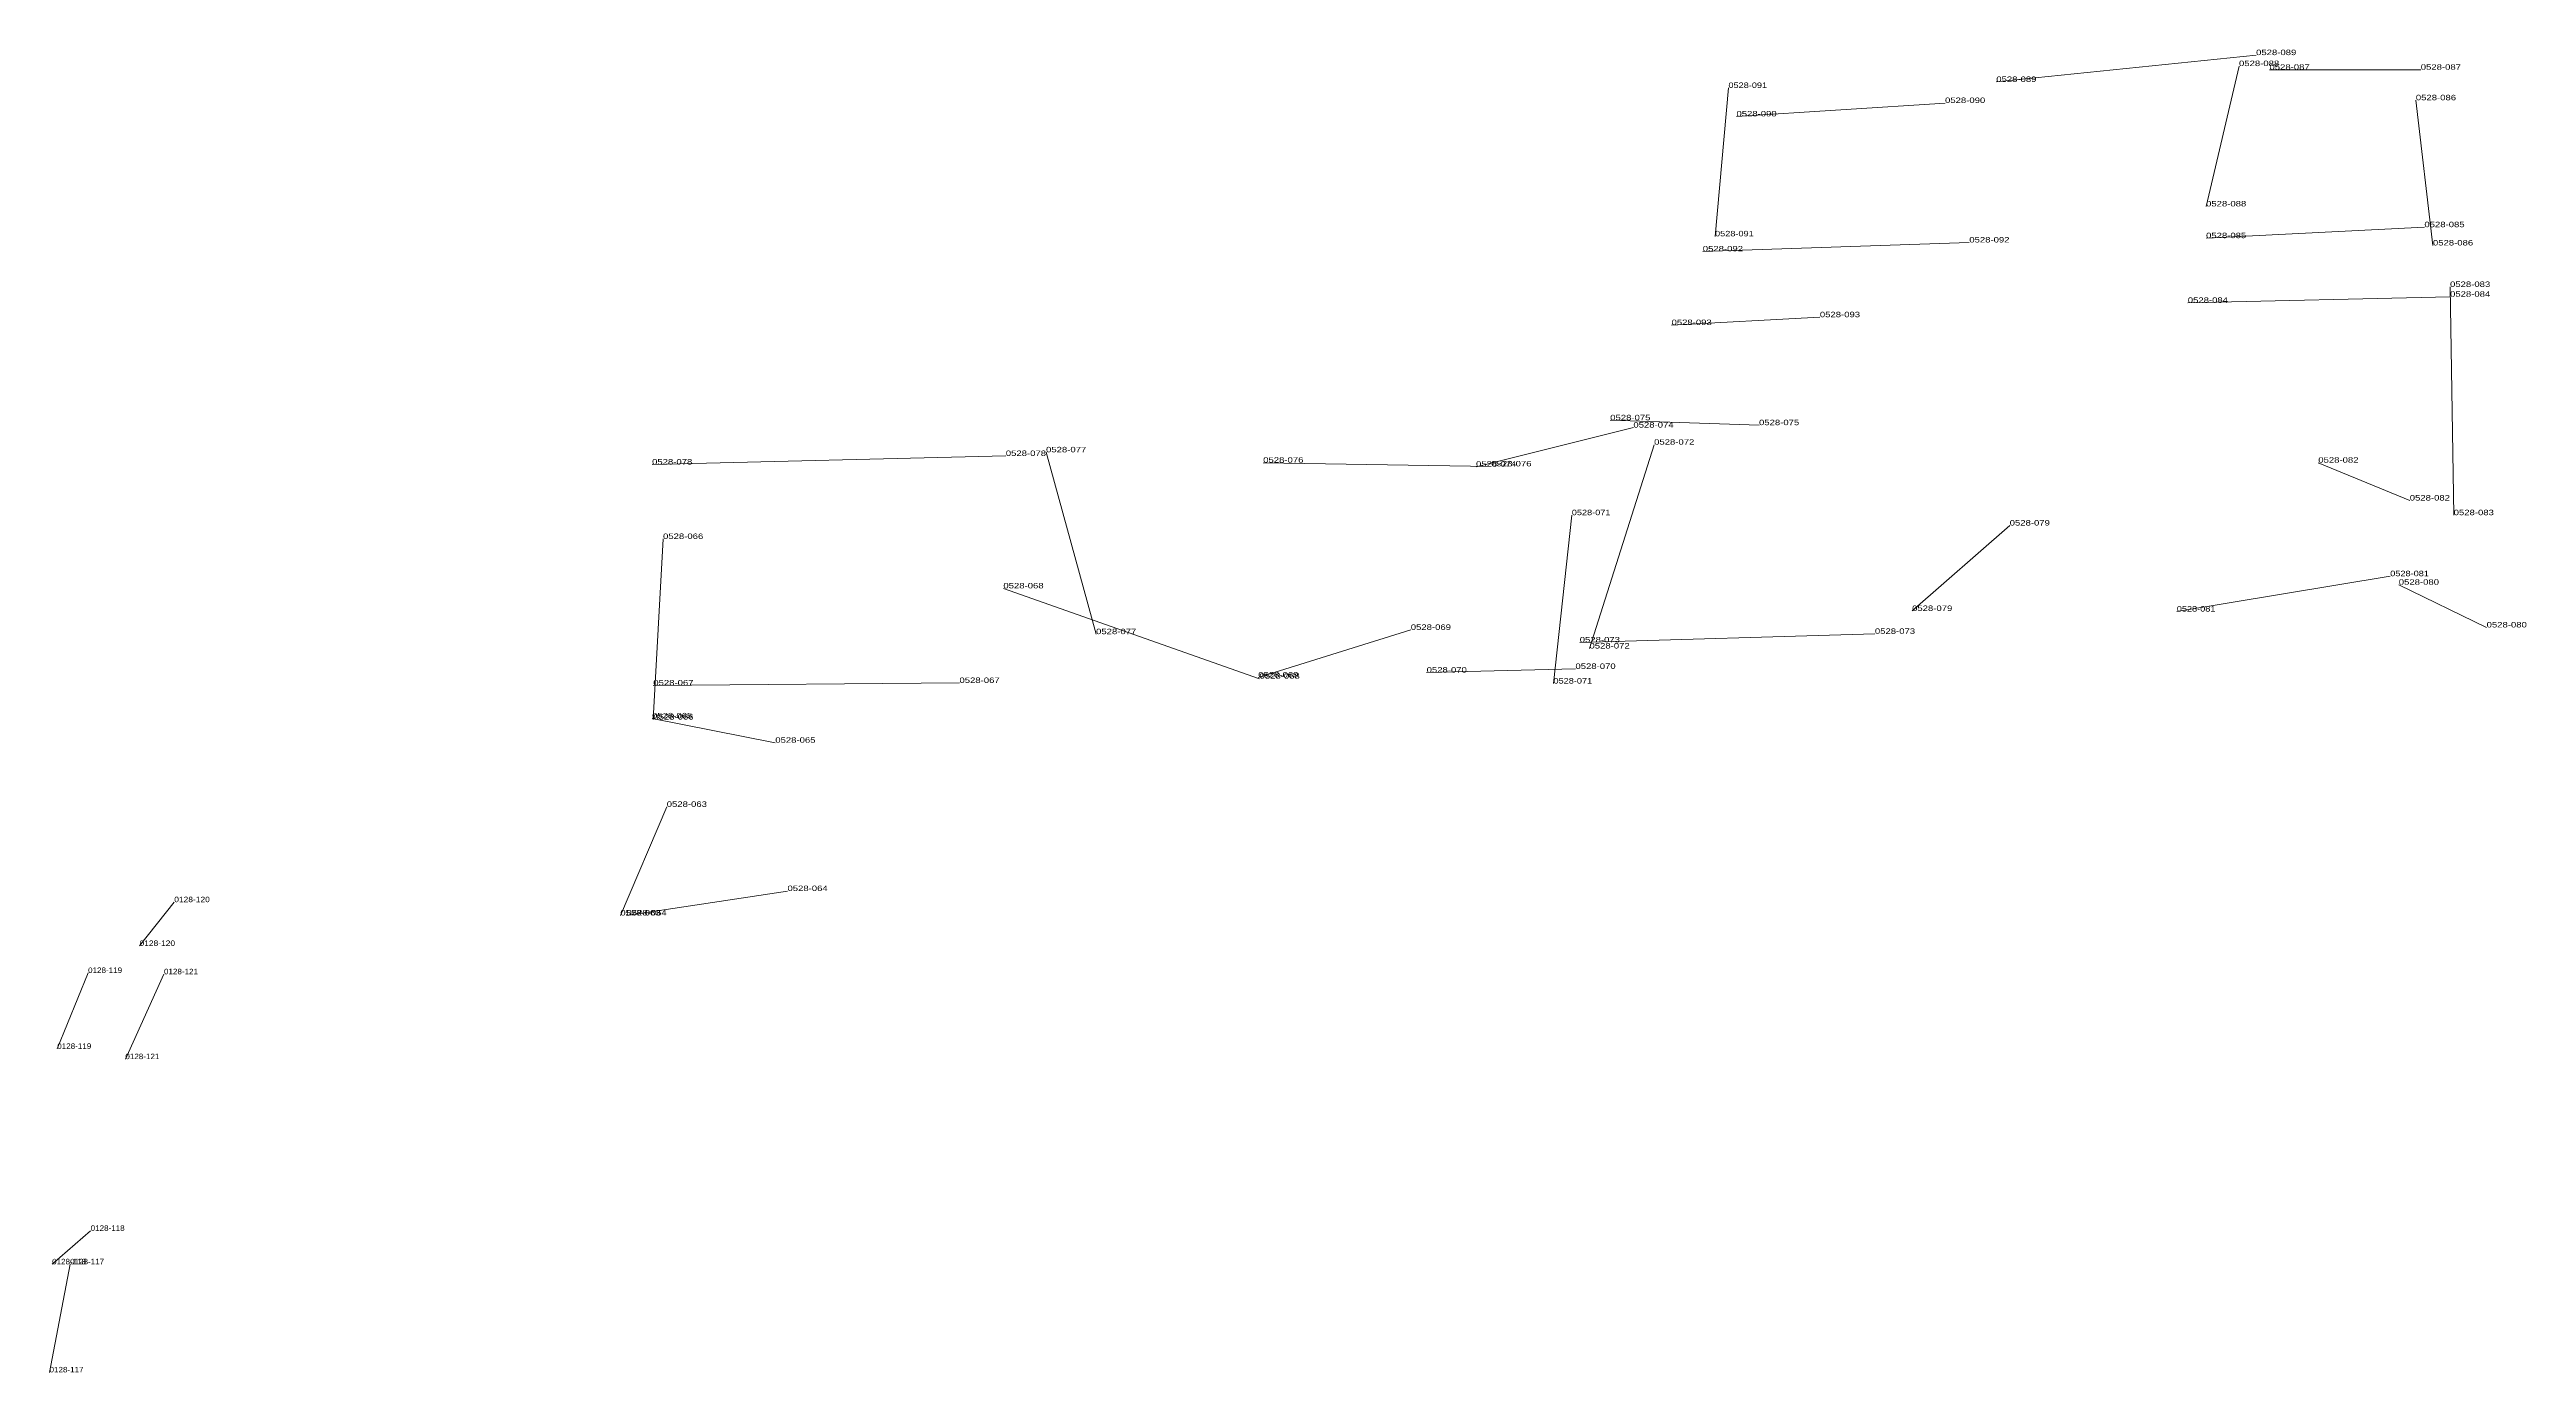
# Model space of a CAD drawing. Header units: metres. Extents: x 571156 to 607184, y 703608 to 727431.
# Drawn here: x 603128 to 604033, y 722691 to 723174 of the extents above; entities that cross this region are included whole.
import ezdxf

# ---------------------------------------------------------------- set-up
doc = ezdxf.new("R2010")
doc.units = ezdxf.units.M
doc.header["$LTSCALE"] = 0.8
doc.layers.add('60', color=7, linetype='Continuous', lineweight=13)
doc.layers.add('61', color=7, linetype='Continuous')

msp = doc.modelspace()

# ---------------------------------------------------------------- linework, layer by layer
at = {"layer": '60'}
for p, q in [((603934.54, 723172.29), (603839.59, 723162.49)), ((603928.3, 723168.28), (603916.26, 723117.02)), ((603939.44, 723166.95), (603994.72, 723166.95)), ((603741.71, 723160.29), (603736.82, 723106.09)), ((603744.64, 723149.9), (603820.87, 723154.8)), ((603999.17, 723102.76), (603992.93, 723155.8)), ((603996.05, 723109.44), (603916.26, 723105.43)), ((603732.34, 723100.59), (603829.74, 723103.85)), ((604005.42, 723084.03), (603909.58, 723081.8)), ((604005.42, 723087.6), (604006.75, 723004.24)), ((603720.92, 723073.69), (603775.13, 723076.55)), ((603698.51, 723038.9), (603752.89, 723037.12)), ((603706.98, 723036.23), (603649.47, 723021.96)), ((603690.93, 722955.54), (603714.55, 723029.99)), ((603477.63, 723025.86), (603348.36, 723022.74)), ((603492.34, 723027.2), (603510.62, 722960.78)), ((603571.69, 723023.41), (603655.05, 723022.07)), ((603990.7, 723009.59), (603957.27, 723023.41)), ((603677.78, 722942.73), (603684.47, 723004.24)), ((603844.49, 723000.45), (603808.83, 722969.25)), ((603348.81, 722929.58), (603352.37, 722995.55)), ((603570.35, 722944.51), (603476.74, 722977.5)), ((603983.57, 722981.95), (603905.56, 722969.03)), ((603986.69, 722978.83), (604018.79, 722963.23)), ((603569.9, 722944.96), (603625.62, 722962.34)), ((603687.36, 722957.77), (603795.24, 722960.89)), ((603685.8, 722948.08), (603631.42, 722946.74)), ((603348.81, 722942.06), (603460.69, 722942.95)), ((603348.36, 722930.02), (603393.38, 722921.11)), ((603336.77, 722858.03), (603353.71, 722897.7)), ((603339, 722858.03), (603397.84, 722866.95)), ((603161.05, 722846.9), (603173.74, 722862.88)), ((603130.98, 722809.31), (603142.25, 722837.03)), ((603169.98, 722836.56), (603155.88, 722805.55)), ((603143.19, 722742.83), (603129.1, 722730.61)), ((603135.68, 722730.61), (603128.16, 722691.14))]:
    msp.add_line(p, q, dxfattribs=at)

# ---------------------------------------------------------------- texts
for s, width, p in [('0528-089', 1.3, (603839.59, 723162.49)), ('0528-087', 1.3, (603994.72, 723166.95)), ('0528-090', 1.3, (603820.87, 723154.8)), ('0528-086', 1.3, (603992.93, 723155.8)), ('0528-088', 1.3, (603916.26, 723117.02)), ('0528-091', 1.25, (603736.82, 723106.09)), ('0528-092', 1.3, (603829.74, 723103.85)), ('0528-085', 1.3, (603916.26, 723105.43)), ('0528-084', 1.3, (603909.58, 723081.8)), ('0528-093', 1.3, (603775.13, 723076.55)), ('0528-075', 1.3, (603752.89, 723037.12)), ('0528-072', 1.3, (603714.55, 723029.99)), ('0528-078', 1.3, (603348.36, 723022.74)), ('0528-074', 1.3, (603649.47, 723021.96)), ('0528-076', 1.3, (603655.05, 723022.07)), ('0528-082', 1.3, (603957.27, 723023.41)), ('0528-071', 1.25, (603684.47, 723004.24)), ('0528-083', 1.3, (604006.75, 723004.24)), ('0528-066', 1.3, (603352.37, 722995.55)), ('0528-068', 1.3, (603476.74, 722977.5)), ('0528-069', 1.3, (603625.62, 722962.34)), ('0528-079', 1.3, (603808.83, 722969.25)), ('0528-081', 1.25, (603905.56, 722969.03)), ('0528-080', 1.3, (604018.79, 722963.23)), ('0528-077', 1.3, (603510.62, 722960.78)), ('0528-073', 1.3, (603795.24, 722960.89)), ('0528-070', 1.3, (603631.42, 722946.74)), ('0528-067', 1.3, (603460.69, 722942.95)), ('0528-065', 1.3, (603393.38, 722921.11)), ('0528-063', 1.3, (603353.71, 722897.7)), ('0128-120', 1.15, (603173.74, 722862.88)), ('0528-064', 1.3, (603397.84, 722866.95)), ('0128-119', 1.1, (603142.25, 722837.03)), ('0128-121', 1.1, (603155.88, 722805.55)), ('0128-118', 1.1, (603129.1, 722730.61)), ('0128-117', 1.1, (603128.16, 722691.14))]:
    msp.add_text(s, height=2, dxfattribs=dict(at, width=width)).set_placement(p)
at = {"layer": '61'}
for s, width, p in [('0528-089', 1.3, (603934.54, 723172.29)), ('0528-088', 1.3, (603928.3, 723168.28)), ('0528-087', 1.3, (603939.44, 723166.95)), ('0528-091', 1.25, (603741.71, 723160.29)), ('0528-090', 1.3, (603744.64, 723149.9)), ('0528-085', 1.3, (603996.05, 723109.44)), ('0528-092', 1.3, (603732.34, 723100.59)), ('0528-086', 1.3, (603999.17, 723102.76)), ('0528-083', 1.3, (604005.42, 723087.6)), ('0528-084', 1.3, (604005.42, 723084.03)), ('0528-093', 1.3, (603720.92, 723073.69)), ('0528-075', 1.3, (603698.51, 723038.9)), ('0528-074', 1.3, (603706.98, 723036.23)), ('0528-078', 1.3, (603477.63, 723025.86)), ('0528-077', 1.3, (603492.34, 723027.2)), ('0528-076', 1.3, (603571.69, 723023.41)), ('0528-082', 1.3, (603990.7, 723009.59)), ('0528-079', 1.3, (603844.49, 723000.45)), ('0528-081', 1.25, (603983.57, 722981.95)), ('0528-080', 1.3, (603986.69, 722978.83)), ('0528-073', 1.3, (603687.36, 722957.77)), ('0528-072', 1.3, (603690.93, 722955.54)), ('0528-069', 1.3, (603569.9, 722944.96)), ('0528-068', 1.3, (603570.35, 722944.51)), ('0528-070', 1.3, (603685.8, 722948.08)), ('0528-067', 1.3, (603348.81, 722942.06)), ('0528-071', 1.25, (603677.78, 722942.73)), ('0528-065', 1.3, (603348.36, 722930.02)), ('0528-066', 1.3, (603348.81, 722929.58)), ('0528-063', 1.3, (603336.77, 722858.03)), ('0528-064', 1.3, (603339, 722858.03)), ('0128-120', 1.15, (603161.05, 722846.9)), ('0128-121', 1.1, (603169.98, 722836.56)), ('0128-119', 1.1, (603130.98, 722809.31)), ('0128-118', 1.1, (603143.19, 722742.83)), ('0128-117', 1.1, (603135.68, 722730.61))]:
    msp.add_text(s, height=2, dxfattribs=dict(at, width=width)).set_placement(p)

doc.saveas('drawing.dxf')
